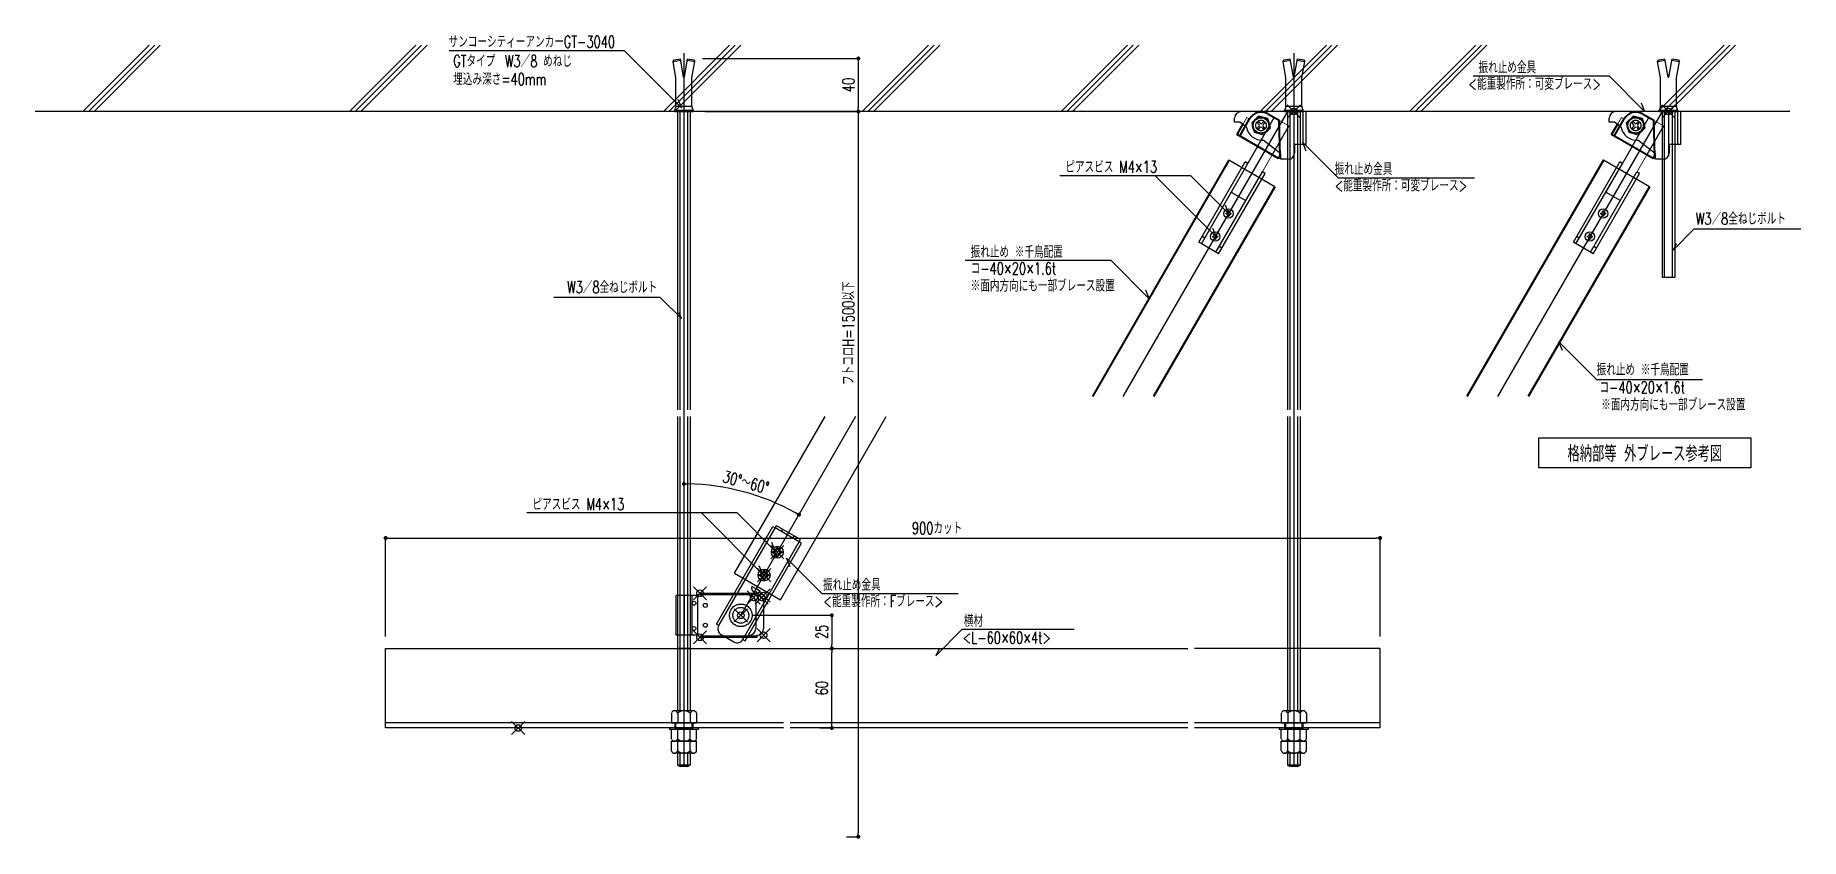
# Model space of a CAD drawing. Extents: x 21 to 47673, y 9 to 26406.
# Drawn here: x 26466 to 27798, y 11273 to 11879 of the extents above; entities that cross this region are included whole.
import ezdxf
from ezdxf.enums import TextEntityAlignment as Align

# ---------------------------------------------------------------- set-up
doc = ezdxf.new("R2010")
doc.units = 0
doc.header["$LTSCALE"] = 10
doc.header["$PDMODE"] = 35
doc.header["$PDSIZE"] = 5
for name, pattern in [('CENTER', [50.8, 31.75, -6.35, 6.35, -6.35]), ('HIDDEN', [9.525, 6.35, -3.175]), ('HIDDEN2', [4.7625, 3.175, -1.5875])]:
    doc.linetypes.add(name, pattern=pattern)
for name, color, linetype, lineweight in [('01外形', 2, 'Continuous', 25), ('1外形', 2, 'Continuous', 25), ('2ﾎﾞﾙﾄ太線', 4, 'Continuous', 25), ('3APﾎﾞﾙﾄ', 150, 'Continuous', 25), ('8DASHED', 6, 'HIDDEN2', 9)]:
    doc.layers.add(name, color=color, linetype=linetype, lineweight=lineweight)
for name, color, linetype in [('_別途', 6, 'Continuous'), ('_吊下地', 40, 'Continuous'), ('_基準', 1, 'Continuous'), ('_文字', 3, 'Continuous'), ('_製品', 4, 'Continuous'), ('_製品寸法', 9, 'Continuous'), ('OKAMURA', 4, 'Continuous'), ('POINT', 1, 'Continuous')]:
    doc.layers.add(name, color=color, linetype=linetype)
doc.styles.add('OKAMURA', font='simplex8.shx', dxfattribs={"width": 0.7, "bigfont": 'BIGFONT.shx'})
doc.dimstyles.new('OKAMURA-003', dxfattribs={"dimscale": 3, "dimtxt": 3, "dimasz": 1, "dimexe": 0, "dimexo": 3, "dimgap": 1, "dimtad": 1, "dimdec": 3, "dimdsep": 46, "dimtxsty": 'OKAMURA', "dimblk1": 'DOT', "dimblk2": 'DOT', "dimsah": 1, "dimcen": 0, "dimclrd": 9, "dimclre": 9, "dimclrt": 3, "dimadec": 0, "dimazin": 0, "dimtfac": 1, "dimtdec": 3, "dimtix": 1, "dimtmove": 2, "dimatfit": 3, "dimldrblk": 'NONE', "dimfxl": 0, "dimtolj": 1, "dimarcsym": 0})

# ---------------------------------------------------------------- blocks, each defined once
blk = doc.blocks.new('_DOT')
at = {"color": 0, "linetype": 'ByBlock'}
blk.add_line((-0.5, 0), (-1, 0), dxfattribs=at)
at = {"color": 0, "linetype": 'ByBlock', "const_width": 0.5}
blk.add_lwpolyline([(-0.25, 0, 1), (0.25, 0, 1)], format="xyb", close=True, dxfattribs=at)
blk = doc.blocks.new('*D2853')
at = {"layer": '_製品寸法', "color": 9, "lineweight": -2, "transparency": 16777216}
for p, q in [((227.5, 60), (236.5, 60)), ((236.5, 3), (236.5, 57)), ((227.5, 0), (236.5, 0))]:
    blk.add_line(p, q, dxfattribs=at)
at = {"layer": 'Defpoints', "color": 0, "transparency": 16777216}
for p in [(236.5, 60), (236.5, 60), (236.5, 0)]:
    blk.add_point(p, dxfattribs=at)
at = {"layer": '_製品寸法', "color": 9, "lineweight": -2, "transparency": 16777216, "xscale": 3, "yscale": 3, "zscale": 3}
for p, rotation in [((236.5, 60), 90), ((236.5, 0), 270)]:
    blk.add_blockref('_DOT', p, dxfattribs=dict(at, rotation=rotation))
at = {"layer": '_製品寸法', "color": 3, "transparency": 16777216, "insert": (229, 30), "char_height": 9, "attachment_point": 5, "rotation": 90, "style": 'OKAMURA'}
blk.add_mtext('\\A1;60', dxfattribs=at)
blk = doc.blocks.new('_None')
blk = doc.blocks.new('*D2854')
at = {"layer": '_製品寸法', "color": 9, "lineweight": -2, "ltscale": 2, "transparency": 16777216}
for p, q in [((139, 505), (256.5, 505)), ((256.5, 502), (256.5, 468)), ((141, 465), (256.5, 465))]:
    blk.add_line(p, q, dxfattribs=at)
at = {"layer": 'Defpoints', "color": 0, "ltscale": 2, "transparency": 16777216}
for p in [(130, 505), (132, 465), (256.5, 465)]:
    blk.add_point(p, dxfattribs=at)
at = {"layer": '_製品寸法', "color": 9, "lineweight": -2, "ltscale": 2, "transparency": 16777216, "xscale": 3, "yscale": 3, "zscale": 3}
for p, rotation in [((256.5, 505), 90), ((256.5, 465), 270)]:
    blk.add_blockref('_DOT', p, dxfattribs=dict(at, rotation=rotation))
at = {"layer": '_製品寸法', "color": 3, "ltscale": 2, "transparency": 16777216, "insert": (249, 485), "char_height": 9, "attachment_point": 5, "rotation": 90, "style": 'OKAMURA'}
blk.add_mtext('\\A1;40', dxfattribs=at)
blk = doc.blocks.new('*D2855')
at = {"layer": '_製品寸法', "color": 9, "lineweight": -2, "transparency": 16777216}
for p, q in [((-100, 69), (-100, 143.3)), ((-97, 143.3), (647, 143.3)), ((650, 69), (650, 143.3))]:
    blk.add_line(p, q, dxfattribs=at)
at = {"layer": 'Defpoints', "color": 0, "transparency": 16777216}
for p in [(650, 143.3), (-100, 60), (650, 60)]:
    blk.add_point(p, dxfattribs=at)
at = {"layer": '_製品寸法', "color": 9, "lineweight": -2, "transparency": 16777216, "xscale": 3, "yscale": 3, "zscale": 3, "rotation": 180}
blk.add_blockref('_DOT', (-100, 143.3), dxfattribs=at)
at = {"layer": '_製品寸法', "color": 9, "lineweight": -2, "transparency": 16777216, "xscale": 3, "yscale": 3, "zscale": 3}
blk.add_blockref('_DOT', (650, 143.3), dxfattribs=at)
at = {"layer": '_製品寸法', "color": 3, "transparency": 16777216, "insert": (315.9, 150.8), "char_height": 9, "attachment_point": 5, "style": 'OKAMURA'}
blk.add_mtext('\\A1;900カット', dxfattribs=at)
blk = doc.blocks.new('*D2856')
at = {"layer": '_製品寸法', "color": 9, "lineweight": -2, "transparency": 16777216}
for p, q in [((265.5, 465), (256.5, 465)), ((256.5, 462), (256.5, -79)), ((247.5, -82), (256.5, -82))]:
    blk.add_line(p, q, dxfattribs=at)
at = {"layer": 'Defpoints', "color": 0, "transparency": 16777216}
for p in [(256.5, 465), (256.5, -82), (256.5, -82)]:
    blk.add_point(p, dxfattribs=at)
at = {"layer": '_製品寸法', "color": 9, "lineweight": -2, "transparency": 16777216, "xscale": 3, "yscale": 3, "zscale": 3}
for p, rotation in [((256.5, 465), 90), ((256.5, -82), 270)]:
    blk.add_blockref('_DOT', p, dxfattribs=dict(at, rotation=rotation))
at = {"layer": '_製品寸法', "color": 3, "transparency": 16777216, "insert": (249, 297.8), "char_height": 9, "attachment_point": 5, "rotation": 90, "style": 'OKAMURA'}
blk.add_mtext('\\A1;フトコロH=1500以下', dxfattribs=at)
blk = doc.blocks.new('*D2857')
at = {"layer": '_製品寸法', "color": 9, "lineweight": -2, "transparency": 16777216}
for p, q in [((176.9, 85), (236.5, 85)), ((236.5, 82), (236.5, 63)), ((138.8, 60), (236.5, 60))]:
    blk.add_line(p, q, dxfattribs=at)
at = {"layer": 'Defpoints', "color": 0, "transparency": 16777216}
for p in [(167.9, 85), (129.8, 60), (236.5, 60)]:
    blk.add_point(p, dxfattribs=at)
at = {"layer": '_製品寸法', "color": 9, "lineweight": -2, "transparency": 16777216, "xscale": 3, "yscale": 3, "zscale": 3}
for p, rotation in [((236.5, 85), 90), ((236.5, 60), 270)]:
    blk.add_blockref('_DOT', p, dxfattribs=dict(at, rotation=rotation))
at = {"layer": '_製品寸法', "color": 3, "transparency": 16777216, "insert": (229, 72.5), "char_height": 9, "attachment_point": 5, "rotation": 90, "style": 'OKAMURA'}
blk.add_mtext('\\A1;25', dxfattribs=at)
blk = doc.blocks.new('*D2858')
at = {"layer": '_製品寸法', "color": 9, "lineweight": -2, "transparency": 16777216}
blk.add_arc((125, 10.8), 173.3, 60.9918, 89.0082, dxfattribs=at)
at = {"layer": 'Defpoints', "color": 0, "transparency": 16777216}
for p in [(125, 232.1), (254.5, 235), (184.3, 173.6), (167.9, 85), (125, -50.2)]:
    blk.add_point(p, dxfattribs=at)
at = {"layer": '_製品寸法', "color": 9, "lineweight": -2, "transparency": 16777216, "xscale": 3, "yscale": 3, "zscale": 3}
for p, rotation in [((125, 184.1), 179.5041077351189), ((211.7, 160.9), 330.4958922648825)]:
    blk.add_blockref('_DOT', p, dxfattribs=dict(at, rotation=rotation))
at = {"layer": '_製品寸法', "color": 3, "transparency": 16777216, "insert": (171.8, 185.4), "char_height": 9, "attachment_point": 5, "rotation": 345, "style": 'OKAMURA'}
blk.add_mtext('\\A1;30°～60°', dxfattribs=at)
blk = doc.blocks.new('可変A')
at = {"layer": '3APﾎﾞﾙﾄ', "color": 0, "linetype": 'ByBlock'}
for p, q in [((-27.5, -8.6), (-26.6, -7.8)), ((-26.3, -9.8), (-27.5, -8.6)), ((-26.3, -11.2), (-27.5, -12.4)), ((-26.6, -13.2), (-27.5, -12.4)), ((-25.5, -8.9), (-26.6, -7.8)), ((-25.5, -12.1), (-26.6, -13.2)), ((-24, -8.9), (-22.9, -7.8)), ((-24, -12.1), (-22.9, -13.2)), ((-23.2, -9.8), (-22, -8.6)), ((-23.2, -11.2), (-22, -12.4)), ((-22, -8.6), (-22.9, -7.8)), ((-22.9, -13.2), (-22, -12.4))]:
    blk.add_line(p, q, dxfattribs=at)
blk.add_lwpolyline([(-19.6, -5.3), (-26.6, -3.4), (-31.8, -8.6), (-29.9, -15.7), (-22.9, -17.6), (-17.7, -12.4)], close=True, dxfattribs=at)
for radius in [6.32, 5.82]:
    blk.add_circle((-24.8, -10.5), radius, dxfattribs=at)
for centre, start, end in [((-27, -10.5), 315, 45), ((-24.8, -8.2), 225, 315), ((-24.8, -12.8), 45, 135), ((-22.5, -10.5), 135, 225)]:
    blk.add_arc(centre, 1, start, end, dxfattribs=at)
at = {"layer": '_製品', "color": 1, "linetype": 'CENTER', "lineweight": -2}
blk.add_line((0, 0), (0, -33.6), dxfattribs=at)
at = {"layer": '_製品', "color": 6, "linetype": 'HIDDEN', "lineweight": -2}
for p, q in [((4.8, 0), (4.8, -25)), ((-4.8, 0), (-4.8, -36)), ((7, -25), (7, 0))]:
    blk.add_line(p, q, dxfattribs=at)
at = {"layer": '_製品', "color": 0, "linetype": 'ByBlock', "lineweight": -2}
for p, q in [((-44.7, -8), (-44.7, -5)), ((-40.7, -8), (-44.7, -8)), ((-35.8, -11.8), (-40.7, -8)), ((9.3, 0), (-39.7, 0)), ((9.3, -25), (9.3, 0)), ((-9.8, -32), (-23.2, -21.6)), ((0.7, -31), (0.7, -25)), ((9.3, -25), (0.7, -25)), ((-9.8, -36), (-9.8, -32)), ((-4.3, -36), (-9.8, -36))]:
    blk.add_line(p, q, dxfattribs=at)
at = {"layer": '_製品', "color": 6, "linetype": 'HIDDEN', "lineweight": -2}
blk.add_circle((-24.8, -10.5), 4, dxfattribs=at)
at = {"layer": '_製品', "color": 0, "linetype": 'ByBlock', "lineweight": -2}
for centre, radius, start, end in [((-39.7, -5), 5, 90, 180), ((-24, -9.6), 12, 190.7539, 273.5732), ((-4.3, -31), 5, 270, 0)]:
    blk.add_arc(centre, radius, start, end, dxfattribs=at)
blk.add_point((0, 0), dxfattribs=at)
blk = doc.blocks.new('可変BC')
at = {"layer": '01外形', "color": 0, "linetype": 'ByBlock'}
for centre in [(-24.5, -66.5), (-34.5, -83.8)]:
    blk.add_circle(centre, 3.5, dxfattribs=at)
for centre, radius, start, end in [((-26.5, -64.5), 1.74, 269.9987, 0.0013), ((-24.5, -66.5), 2.05, 171.938, 180), ((-24.5, -66.5), 2.05, 180, 188.062), ((-24.5, -66.5), 2.05, 90, 98.062), ((-24.5, -66.5), 2.05, 81.938, 90), ((-22.4, -64.5), 1.74, 179.9987, 270.0013), ((-24.5, -66.5), 2.05, 0, 8.062), ((-24.5, -66.5), 2.05, 351.938, 0), ((-26.5, -68.5), 1.74, 359.9987, 90.0013), ((-24.5, -66.5), 2.05, 261.938, 270), ((-24.5, -66.5), 2.05, 270, 278.062), ((-22.4, -68.5), 1.74, 89.9987, 180.0013), ((-36.5, -81.8), 1.74, 269.9987, 0.0013), ((-34.5, -83.8), 2.05, 171.938, 180), ((-34.5, -83.8), 2.05, 180, 188.062), ((-36.5, -85.8), 1.74, 359.9987, 90.0013), ((-34.5, -83.8), 2.05, 90, 98.062), ((-34.5, -83.8), 2.05, 261.938, 270), ((-34.5, -83.8), 2.05, 81.938, 90), ((-34.5, -83.8), 2.05, 270, 278.062), ((-32.4, -81.8), 1.74, 179.9987, 270.0013), ((-32.4, -85.8), 1.74, 89.9987, 180.0013), ((-34.5, -83.8), 2.05, 0, 8.062), ((-34.5, -83.8), 2.05, 351.938, 0)]:
    blk.add_arc(centre, radius, start, end, dxfattribs=at)
at = {"layer": '1外形', "color": 0, "linetype": 'ByBlock', "lineweight": 40}
for p, q in [((-18.1, -6.9), (-13.7, 0.8)), ((-16.1, -8), (-8.6, 5)), ((13.7, 3.6), (5.1, 8.6)), ((14.5, -23), (13.7, 3.6)), ((13.3, -25), (-18.1, -6.9)), ((-24.3, -26.2), (-127.2, -204.5)), ((13.3, -25), (14.5, -23)), ((10.4, -46.2), (-81.1, -204.5))]:
    blk.add_line(p, q, dxfattribs=at)
at = {"layer": '1外形', "color": 0, "linetype": 'ByBlock'}
for p, q in [((-46.9, -88.1), (-11.9, -27.5)), ((-45, -89.3), (-10, -28.7)), ((-34, -95.6), (1, -35)), ((-32, -96.8), (3, -36.2)), ((-12.5, -33), (-14.4, -31.9)), ((-10, -28.7), (-11.9, -27.5)), ((0.5, -40.5), (-1.5, -39.4)), ((3, -36.2), (1, -35)), ((-32, -96.8), (-46.9, -88.1)), ((-42.5, -85), (-44.4, -83.8)), ((-29.5, -92.5), (-31.5, -91.3))]:
    blk.add_line(p, q, dxfattribs=at)
at = {"layer": '1外形', "color": 0, "linetype": 'ByBlock', "lineweight": 40}
blk.add_arc((0.1, 0), 10, 60, 150, dxfattribs=at)
at = {"layer": '2ﾎﾞﾙﾄ太線', "color": 0, "linetype": 'ByBlock'}
for p, q in [((-2.6, -15.8), (-22.5, -50.3)), ((-22.5, -50.3), (-11.5, -56.7))]:
    blk.add_line(p, q, dxfattribs=at)
at = {"layer": '8DASHED', "color": 0, "linetype": 'ByBlock'}
for p, q in [((-13.7, 0.8), (-10.6, 6.1)), ((-8.6, 5), (-10.6, 6.1)), ((8.4, -22.2), (-11.5, -56.7)), ((0.5, -40.5), (-14.4, -31.9))]:
    blk.add_line(p, q, dxfattribs=at)
at = {"layer": '8DASHED', "color": 6, "linetype": 'HIDDEN'}
blk.add_line((10, 6), (21, -0.4), dxfattribs=at)
at = {"layer": '_製品', "color": 1, "linetype": 'CENTER'}
blk.add_line((20, 10.5), (-104.2, -204.5), dxfattribs=at)
at = {"layer": '_製品', "color": 6, "linetype": 'HIDDEN'}
for p, q in [((-2.6, -15.8), (10, 6)), ((21, -0.4), (8.4, -22.2))]:
    blk.add_line(p, q, dxfattribs=at)
at = {"layer": '_製品', "color": 0}
blk.add_line((10.4, -46.2), (-24.3, -26.2), dxfattribs=at)
at = {"layer": '_製品', "color": 6, "linetype": 'HIDDEN'}
blk.add_circle((0, 0), 4, dxfattribs=at)
blk = doc.blocks.new('Fブレース1')
at = {"layer": '_基準'}
blk.add_line((0, 30), (0, 0), dxfattribs=at)
at = {"layer": '_製品', "color": 0, "linetype": 'ByBlock'}
for p, q in [((8.3, 30), (-6, 30)), ((-6, 0), (-6, 30)), ((6.1, 0), (6.1, 30)), ((10.4, 1), (10.4, 29)), ((12, 31.6), (55, 31.6)), ((12, 30.6), (55, 30.6)), ((42.7, 31.6), (42.8, 31.6)), ((55, 30), (55, 31.6)), ((54, 25), (54, 5)), ((60, 25), (60, 5)), ((8.3, 0), (-6, 0)), ((55, -1.6), (55, 0)), ((12, -0.6), (55, -0.6)), ((12, -1.6), (55, -1.6)), ((42.7, -1.6), (42.8, -1.6))]:
    blk.add_line(p, q, dxfattribs=at)
for centre in [(16, 22.5), (16, 7.5)]:
    blk.add_circle(centre, 1.5, dxfattribs=at)
at = {"layer": '_製品', "color": 6, "linetype": 'HIDDEN'}
for radius in [8.5, 6]:
    blk.add_circle((42.8, 15), radius, dxfattribs=at)
at = {"layer": '_製品', "color": 0, "linetype": 'ByBlock'}
for centre, start, end in [((8.3, 35), 270, 317.1564), ((49, 25), 0, 90), ((55, 25), 0, 90), ((8.3, -5), 42.8436, 90), ((49, 5), 270, 0), ((55, 5), 270, 0)]:
    blk.add_arc(centre, 5, start, end, dxfattribs=at)
for centre, major_axis, ratio in [((7.5, 24.1), (0, 1.5), 0.904894), ((7.5, 5), (0, 1.49), 0.909015)]:
    blk.add_ellipse(centre, major_axis=major_axis, ratio=ratio, dxfattribs=at)
for p in [(12, 31.6), (52.5, 28.5), (58.5, 28.5), (60, 30), (42.8, 15), (60, 0), (12, -1.6)]:
    blk.add_point(p, dxfattribs=at)
blk = doc.blocks.new('ビスM5X08横')
at = {"layer": '_吊下地'}
for p, q in [((-3.5, 0.5), (-2, 0.5)), ((-3.5, -0.5), (-3.5, 0.5)), ((-0.5, 3.5), (0.5, 3.5)), ((-0.5, 2), (-0.5, 3.5)), ((0.5, 3.5), (0.5, 2)), ((2, 0.5), (3.5, 0.5)), ((3.5, 0.5), (3.5, -0.5)), ((-2, -0.5), (-3.5, -0.5)), ((-0.5, -3.5), (-0.5, -2)), ((0.5, -3.5), (-0.5, -3.5)), ((0.5, -2), (0.5, -3.5)), ((3.5, -0.5), (2, -0.5))]:
    blk.add_line(p, q, dxfattribs=at)
blk.add_circle((0, 0), 4.5, dxfattribs=at)
for centre, start, end in [((-2, 2), 270, 0), ((2, 2), 180, 270), ((-2, -2), 0, 90), ((2, -2), 90, 180)]:
    blk.add_arc(centre, 1.5, start, end, dxfattribs=at)
at = {"layer": 'POINT', "color": 1}
blk.add_point((0, 0), dxfattribs=at)
blk = doc.blocks.new('Fブレース2')
at = {"layer": '_製品', "color": 0, "linetype": 'ByBlock'}
for p, q in [((-20, 5.5), (-20, -5.5)), ((-15, 12.5), (-15, 10.5)), ((-15, 12.5), (70, 12.5)), ((-15, 10.5), (72, 10.5)), ((23, -3.75), (23, 3.75)), ((70, 12.5), (70, 10.5)), ((70, -10.5), (70, 10.5)), ((72, -10.5), (72, 10.5)), ((-15, -10.5), (72, -10.5)), ((-15, -10.5), (-15, -12.5)), ((-15, -12.5), (70, -12.5)), ((70, -12.5), (70, -10.5))]:
    blk.add_line(p, q, dxfattribs=at)
at = {"layer": '_製品', "color": 0, "linetype": 'ByBlock', "ltscale": 0.5}
for p, q in [((70, 5), (72, 5)), ((70, -5), (72, -5))]:
    blk.add_line(p, q, dxfattribs=at)
at = {"layer": '_製品', "color": 6, "linetype": 'HIDDEN'}
for centre, radius in [((0, 0), 8.5), ((0, 0), 6), ((35, 0), 2.5), ((55, 0), 2.5)]:
    blk.add_circle(centre, radius, dxfattribs=at)
at = {"layer": '_製品', "color": 0, "linetype": 'ByBlock'}
for centre, radius, start, end in [((-15, 5.5), 5, 90, 180), ((23.84, 0), 3.84, 102.68038, 257.31962), ((-15, -5.5), 5, 180, 270)]:
    blk.add_arc(centre, radius, start, end, dxfattribs=at)
blk.add_point((0, 0), dxfattribs=at)
blk = doc.blocks.new('A$C34404818')
at = {"layer": '_基準'}
blk.add_line((86.6, 150), (0, 0), dxfattribs=at)
at = {"layer": '_製品'}
for p, q in [((-4.8, 31.7), (63.5, 150)), ((29.8, 11.7), (109.7, 150)), ((-4.8, 31.7), (29.8, 11.7))]:
    blk.add_line(p, q, dxfattribs=at)
at = {"layer": '_製品', "rotation": 60.00000000000002}
blk.add_blockref('Fブレース2', (0, 0), dxfattribs=at)
at = {"layer": '_製品'}
blk.add_blockref('Fブレース1', (-42.8, -15), dxfattribs=at)
at = {"layer": '_製品寸法', "rotation": 180}
for p in [(27.5, 47.6), (17.5, 30.3)]:
    blk.add_blockref('ビスM5X08横', p, dxfattribs=at)
blk = doc.blocks.new('ブレース-anchor')
at = {"color": 0, "linetype": 'HIDDEN'}
for p, q in [((-8.2, 37.8), (-7.4, 39)), ((-8.2, 37.8), (-2.6, 38.8)), ((-6, 25.5), (-8.2, 37.8)), ((-7.4, 39), (-2.7, 39.8)), ((-0.3, 26), (-2.7, 39.8)), ((0.3, 26), (2.7, 39.8)), ((2.6, 38.8), (8.2, 37.8)), ((2.7, 39.8), (7.4, 39)), ((6, 25.5), (8.2, 37.8)), ((7.4, 39), (8.2, 37.8)), ((-6, 4), (-6, 25.5)), ((-0.3, 26), (0.3, 26)), ((6, 4), (6, 25.5)), ((-7, 1), (7, 1)), ((-7, 0), (-7, 1)), ((-6, 4), (6, 4)), ((7, 0), (7, 1))]:
    blk.add_line(p, q, dxfattribs=at)
at = {"color": 0}
for p, q in [((-7, 0), (7, 0)), ((-4.8, 0), (-4.8, -125)), ((4.8, 0), (4.8, -125)), ((-2.9, -125), (-2.9, 0)), ((2.9, -125), (2.9, 0)), ((-4.8, -125), (4.8, -125))]:
    blk.add_line(p, q, dxfattribs=at)
at = {"color": 0, "linetype": 'HIDDEN'}
for centre, start, end in [((-11.6, 4.2), 325.2699, 357.8602), ((11.6, 4.2), 182.1398, 214.7301)]:
    blk.add_arc(centre, 5.64, start, end, dxfattribs=at)
blk.add_blockref('可変A', (0, 0))
blk = doc.blocks.new('sotobure')
at = {"layer": '_製品'}
for name, p in [('ブレース-anchor', (211.8, 0)), ('可変BC', (187, -10.5)), ('可変A', (211.8, 0))]:
    blk.add_blockref(name, p, dxfattribs=at)
blk = doc.blocks.new('P1X_SS_TREO_KHONG_GOM_DA_LECH_1')
at = {"layer": '_基準'}
for p, q in [((-230, 44), (-230, -494)), ((230, 44), (230, -494))]:
    blk.add_line(p, q, dxfattribs=at)
blk.add_point((-355, -465), dxfattribs=at)
at = {"layer": '_製品', "linetype": 'HIDDEN'}
for p, q in [((-238.2, 37.8), (-237.4, 39)), ((-238.2, 37.8), (-232.6, 38.8)), ((-236, 25.5), (-238.2, 37.8)), ((-237.4, 39), (-232.7, 39.8)), ((-230.3, 26), (-232.7, 39.8)), ((-229.7, 26), (-227.3, 39.8)), ((-227.4, 38.8), (-221.8, 37.8)), ((-227.3, 39.8), (-222.6, 39)), ((-224, 25.5), (-221.8, 37.8)), ((-222.6, 39), (-221.8, 37.8)), ((221.8, 37.8), (222.6, 39)), ((221.8, 37.8), (227.4, 38.8)), ((224, 25.5), (221.8, 37.8)), ((222.6, 39), (227.3, 39.8)), ((229.7, 26), (227.3, 39.8)), ((230.3, 26), (232.7, 39.8)), ((232.6, 38.8), (238.2, 37.8)), ((232.7, 39.8), (237.4, 39)), ((236, 25.5), (238.2, 37.8)), ((237.4, 39), (238.2, 37.8)), ((-236, 4), (-236, 25.5)), ((-230.3, 26), (-229.7, 26)), ((-224, 4), (-224, 25.5)), ((224, 4), (224, 25.5)), ((229.7, 26), (230.3, 26)), ((236, 4), (236, 25.5)), ((-237, 1), (-223, 1)), ((-237, 0), (-237, 1)), ((-236, 4), (-224, 4)), ((-223, 0), (-223, 1)), ((223, 1), (237, 1)), ((223, 0), (223, 1)), ((224, 4), (236, 4)), ((237, 0), (237, 1))]:
    blk.add_line(p, q, dxfattribs=at)
at = {"layer": '_製品'}
for p, q in [((-237, 0), (-223, 0)), ((-234.8, 0), (-234.8, -225)), ((-225.2, 0), (-225.2, -225)), ((-232.9, -225), (-232.9, 0)), ((-227.1, -225), (-227.1, 0)), ((223, 0), (237, 0)), ((225.2, 0), (225.2, -225)), ((227.1, -225), (227.1, 0)), ((232.9, -225), (232.9, 0)), ((234.8, 0), (234.8, -225)), ((-234.8, -230), (-234.8, -452)), ((-232.9, -452), (-232.9, -230)), ((-227.1, -452), (-227.1, -230)), ((-225.2, -230), (-225.2, -452)), ((225.2, -230), (225.2, -452)), ((227.1, -452), (227.1, -230)), ((232.9, -452), (232.9, -230)), ((234.8, -230), (234.8, -452)), ((-455, -465), (-455, -405)), ((-455, -405), (-155, -405)), ((-234.8, -405), (-234.8, -432.8)), ((-232.9, -452), (-232.9, -405)), ((-227.1, -432.8), (-227.1, -405)), ((-225.2, -405), (-225.2, -432.8)), ((-150, -405), (150, -405)), ((295, -405), (155, -405)), ((295, -465), (295, -405)), ((-222.9, -452), (-237.3, -452)), ((237.1, -452), (222.7, -452)), ((-155, -461), (-455, -461)), ((-155, -465), (-455, -465)), ((-239.5, -453.7), (-239.5, -461)), ((-239.5, -461), (-220.5, -461)), ((-223.4, -461), (-238.9, -461)), ((-234.7, -453.7), (-234.7, -461)), ((-225.2, -453.7), (-225.2, -461)), ((-220.5, -453.7), (-220.5, -461)), ((150, -461), (-150, -461)), ((150, -465), (-150, -465)), ((295, -461), (155, -461)), ((295, -465), (155, -465)), ((220.5, -453.7), (220.5, -461)), ((220.5, -461), (239.5, -461)), ((236.6, -461), (221.1, -461)), ((225.3, -453.7), (225.3, -461)), ((234.8, -453.7), (234.8, -461)), ((239.5, -453.7), (239.5, -461)), ((-239.5, -473.3), (-239.5, -466)), ((-239.5, -466), (-220.5, -466)), ((-239.5, -482.3), (-239.5, -475)), ((-239.5, -475), (-220.5, -475)), ((-221.2, -475), (-238.9, -475)), ((-234.7, -473.3), (-234.7, -466)), ((-234.7, -482.3), (-234.7, -475)), ((-225.2, -473.3), (-225.2, -466)), ((-225.2, -482.3), (-225.2, -475)), ((-220.5, -473.3), (-220.5, -466)), ((-220.5, -482.3), (-220.5, -475)), ((220.5, -473.3), (220.5, -466)), ((220.5, -466), (239.5, -466)), ((220.5, -482.3), (220.5, -475)), ((220.5, -475), (239.5, -475)), ((238.8, -475), (221.1, -475)), ((225.3, -473.3), (225.3, -466)), ((225.3, -482.3), (225.3, -475)), ((234.8, -473.3), (234.8, -466)), ((234.8, -482.3), (234.8, -475)), ((239.5, -473.3), (239.5, -466)), ((239.5, -482.3), (239.5, -475)), ((-222.9, -484), (-237.3, -484)), ((-234.8, -484), (-234.8, -493)), ((-232.9, -494), (-232.9, -484)), ((-227.1, -494), (-227.1, -484)), ((-225.2, -484), (-225.2, -493)), ((237.1, -484), (222.7, -484)), ((225.2, -484), (225.2, -493)), ((227.1, -494), (227.1, -484)), ((232.9, -494), (232.9, -484)), ((234.8, -484), (234.8, -493)), ((-225.2, -493), (-234.8, -493)), ((-234.8, -493), (-232.9, -494)), ((-227.1, -494), (-232.9, -494)), ((-227.1, -494), (-225.2, -493)), ((234.8, -493), (225.2, -493)), ((225.2, -493), (227.1, -494)), ((232.9, -494), (227.1, -494)), ((232.9, -494), (234.8, -493))]:
    blk.add_line(p, q, dxfattribs=at)
at = {"layer": '_製品', "color": 6}
for p, q in [((-224, -461), (-236, -461)), ((-236, -465), (-224, -465)), ((236, -461), (224, -461)), ((224, -465), (236, -465))]:
    blk.add_line(p, q, dxfattribs=at)
at = {"layer": '_製品'}
for points in [[(-241, -466), (-219, -466), (-219, -465), (-241, -465)], [(219, -466), (241, -466), (241, -465), (219, -465)]]:
    blk.add_lwpolyline(points, close=True, dxfattribs=at)
at = {"layer": '_製品', "color": 6}
for points in [[(-236, -461), (-237, -461), (-237, -465), (-236, -465)], [(-223, -461), (-224, -461), (-224, -465), (-223, -465)], [(224, -461), (223, -461), (223, -465), (224, -465)], [(237, -461), (236, -461), (236, -465), (237, -465)]]:
    blk.add_lwpolyline(points, close=True, dxfattribs=at)
at = {"layer": '_製品', "linetype": 'HIDDEN'}
for centre, start, end in [((-241.6, 4.2), 325.2699, 357.8602), ((-218.4, 4.2), 182.1398, 214.7301), ((218.4, 4.2), 325.2699, 357.8602), ((241.6, 4.2), 182.1398, 214.7301)]:
    blk.add_arc(centre, 5.64, start, end, dxfattribs=at)
at = {"layer": '_製品'}
for centre, radius, start, end in [((-237.1, -454.5), 2.51, 18.5848, 160.974), ((-230, -459.5), 7.49, 50.6124, 129.3876), ((-222.9, -454.5), 2.51, 18.8053, 161.1947), ((222.9, -454.5), 2.51, 18.5848, 160.974), ((230, -459.5), 7.49, 50.6124, 129.3876), ((237.1, -454.5), 2.51, 18.8053, 161.1947), ((-237.1, -472.5), 2.51, 199.026, 341.4152), ((-230, -467.5), 7.49, 230.6124, 309.3876), ((-222.9, -472.5), 2.51, 198.8053, 341.1947), ((222.9, -472.5), 2.51, 199.026, 341.4152), ((230, -467.5), 7.49, 230.6124, 309.3876), ((237.1, -472.5), 2.51, 198.8053, 341.1947), ((-237.1, -481.5), 2.51, 199.026, 341.4152), ((-230, -476.5), 7.49, 230.6124, 309.3876), ((-222.9, -481.5), 2.51, 198.8053, 341.1947), ((222.9, -481.5), 2.51, 199.026, 341.4152), ((230, -476.5), 7.49, 230.6124, 309.3876), ((237.1, -481.5), 2.51, 198.8053, 341.1947)]:
    blk.add_arc(centre, radius, start, end, dxfattribs=at)
at = {"layer": 'OKAMURA', "linetype": 'HIDDEN'}
for p, q in [((-225.2, -405), (-234.8, -405)), ((-225.2, -405), (-234.8, -405)), ((234.8, -405), (225.2, -405)), ((234.8, -405), (225.2, -405))]:
    blk.add_line(p, q, dxfattribs=at)
at = {"layer": 'OKAMURA'}
blk.add_line((-345.2, -461), (-364.8, -461), dxfattribs=at)
at = {"layer": '_製品'}
for name, p in [('sotobure', (300.7, 0)), ('可変BC', (205.2, -10.5)), ('可変A', (230, 0)), ('A$C34404818', (-187.1, -380))]:
    blk.add_blockref(name, p, dxfattribs=at)
blk = doc.blocks.new('*U2852')
at = {"layer": '_別途'}
for p, q in [((-278.3904, 515), (-328.3904, 465)), ((-274.1478, 515), (-324.1478, 465)), ((-269.9052, 515), (-319.9052, 465)), ((-77.249, 515), (-127.249, 465)), ((-73.0064, 515), (-123.0064, 465)), ((-68.7638, 515), (-118.7638, 465)), ((159.4551, 515), (109.4551, 465)), ((163.6977, 515), (113.6977, 465)), ((167.9403, 515), (117.9403, 465)), ((309.4551, 515), (259.4551, 465)), ((313.6977, 515), (263.6977, 465)), ((317.9403, 515), (267.9403, 465)), ((459.4551, 515), (409.4551, 465)), ((463.6977, 515), (413.6977, 465)), ((467.9403, 515), (417.9403, 465)), ((609.4551, 515), (559.4551, 465)), ((613.6977, 515), (563.6977, 465)), ((617.9403, 515), (567.9403, 465)), ((722.1141, 515), (672.1141, 465)), ((726.3568, 515), (676.3568, 465)), ((730.5994, 515), (680.5994, 465)), ((909.4551, 515), (859.4551, 465)), ((913.6977, 515), (863.6977, 465)), ((917.9403, 515), (867.9403, 465)), ((958.9097, 465), (-364.1761, 465))]:
    blk.add_line(p, q, dxfattribs=at)
at = {"layer": '_基準'}
blk.add_point((0, 0), dxfattribs=at)
at = {"layer": '_文字', "color": 9}
for points in [[(120.3546, 474.4148), (123.0531, 467.7879), (80.2751, 510.6725), (-52.0014, 510.6725)], [(846.8277, 471.6269), (849.5262, 465), (822.8868, 491.7057), (720.0768, 491.7057)], [(594.3294, 435.1228), (591.631, 441.7496), (618.2703, 415.0439), (721.0803, 415.0439)], [(523.7142, 376.9751), (526.4127, 370.3482), (480.2721, 416.6038), (408.5005, 416.6038)], [(533.0907, 394.6409), (535.7891, 388.0141), (507.2705, 416.6038), (408.5005, 416.6038)], [(873.1758, 365.0946), (871.0301, 360.4931), (886.9477, 376.4108), (967.194, 376.4108)], [(472.9895, 330.5426), (475.6879, 323.9157), (447.1693, 352.5055), (337.0691, 352.5055)], [(120.9239, 313.3777), (123.0696, 308.7763), (107.152, 324.6939), (26.9058, 324.6939)], [(787.4798, 284.743), (784.7814, 291.3699), (813.3, 262.7801), (893.2276, 262.7801)], [(181.5603, 122.5421), (184.2588, 115.9152), (138.1182, 162.1708), (6.6185, 162.1708)], [(190.9368, 140.2079), (193.6353, 133.5811), (165.1166, 162.1708), (6.6185, 162.1708)], [(205.1083, 121.5498), (202.4098, 128.1767), (229.0492, 101.471), (331.8592, 101.471)], [(317.1277, 59.1078), (314.982, 54.5064), (334.9336, 74.458), (419.1584, 74.458)]]:
    blk.add_lwpolyline(points, dxfattribs=at)
blk.add_lwpolyline([(769.6659, 196.3304), (769.6659, 218.8304), (929.6659, 218.8304), (929.6659, 196.3304)], close=True, dxfattribs=at)
blk.add_blockref('P1X_SS_TREO_KHONG_GOM_DA_LECH_1', (355, 465))
at = {"layer": '_文字', "style": 'OKAMURA', "width": 0.7}
for s, p in [('サンコーシティーアンカーGT-3040', (-52.5028, 513.1187)), ('GTタイプ\u3000W3／8 めねじ', (-48.9973, 498.5522)), ('埋込み深さ=40mm', (-48.9973, 484.9217)), ('振れ止め金具', (724.2233, 493.7967)), ('<能重製作所：可変ブレース>', (716.649, 481.3564)), ('ピアスビス M4×13', (412.647, 418.6948)), ('振れ止め金具', (615.7741, 417.1349)), ('<能重製作所：可変ブレース>', (615.7741, 404.6945)), ('W3／8全ねじボルト', (888.0823, 379.6717)), ('振れ止め ※千鳥配置 ', (341.2156, 354.5965)), ('コ-40×20×1.6t', (341.2156, 342.1561)), ('W3／8全ねじボルト', (36.8375, 327.9549)), ('※面内方向にも一部ブレース設置', (341.2156, 329.1592)), ('振れ止め ※千鳥配置 ', (813.3, 265.8321)), ('コ-40×20×1.6t', (815.4635, 252.4308)), ('※面内方向にも一部ブレース設置', (816.7809, 239.4338)), ('ピアスビス M4×13', (10.765, 164.2618)), ('振れ止め金具', (229.8525, 103.562)), ('<能重製作所：Fブレース>', (230.1694, 91.1216)), ('横材', (336.0682, 76.2727)), ('<L-60×60×4t>', (335.1467, 63.6291))]:
    blk.add_text(s, height=9, dxfattribs=at).set_placement(p)
blk.add_text('格納部等 外ブレース参考図', height=12, dxfattribs=at).set_placement((849.6659, 207.5804), align=Align.MIDDLE)
at = {"layer": '_製品寸法', "ltscale": 2}
dim = blk.add_linear_dim(base=(256.5001, 465), p1=(130, 505), p2=(132, 465), angle=90, dimstyle='OKAMURA-003', dxfattribs=at)
dim.commit()
dim.dimension.update_dxf_attribs({"geometry": '*D2854', "text_midpoint": (249.0001, 485)})
at = {"layer": '_製品寸法'}
dim = blk.add_linear_dim(base=(256.5001, -82), p1=(256.5001, 465), p2=(256.5001, -82), angle=90, text='フトコロH=1500以下', dimstyle='OKAMURA-003', dxfattribs=at)
dim.commit()
dim.dimension.update_dxf_attribs({"geometry": '*D2856', "text_midpoint": (249.0001, 297.7926), "dimtype": 128})
dim = blk.add_angular_dim_2l(base=(184.2767, 173.6429), line1=((254.4525, 235), (167.85, 85)), line2=((125, 232.1495), (125, -50.2)), text='<>～60°', dimstyle='OKAMURA-003', dxfattribs=at)
dim.commit()
dim.dimension.update_dxf_attribs({"geometry": '*D2858', "text_midpoint": (171.7979, 185.4339)})
dim = blk.add_linear_dim(base=(650, 143.3095), p1=(-100, 60), p2=(650, 60), text='900カット', dimstyle='OKAMURA-003', dxfattribs=at)
dim.commit()
dim.dimension.update_dxf_attribs({"geometry": '*D2855', "text_midpoint": (315.9008, 150.8095), "dimtype": 128})
for p1, p2, picture, middle in [((167.85, 85), (129.7625, 60), '*D2857', (229.0001, 72.5)), ((236.5001, 0), (236.5001, 60), '*D2853', (229.0001, 30))]:
    dim = blk.add_linear_dim(base=(236.5001, 60), p1=p1, p2=p2, angle=90, dimstyle='OKAMURA-003', dxfattribs=at)
    dim.commit()
    dim.dimension.update_dxf_attribs({"geometry": picture, "text_midpoint": middle})

msp = doc.modelspace()

# ---------------------------------------------------------------- block references
msp.add_blockref('*U2852', (26830.5702, 11356.5762))

doc.saveas('drawing.dxf')
